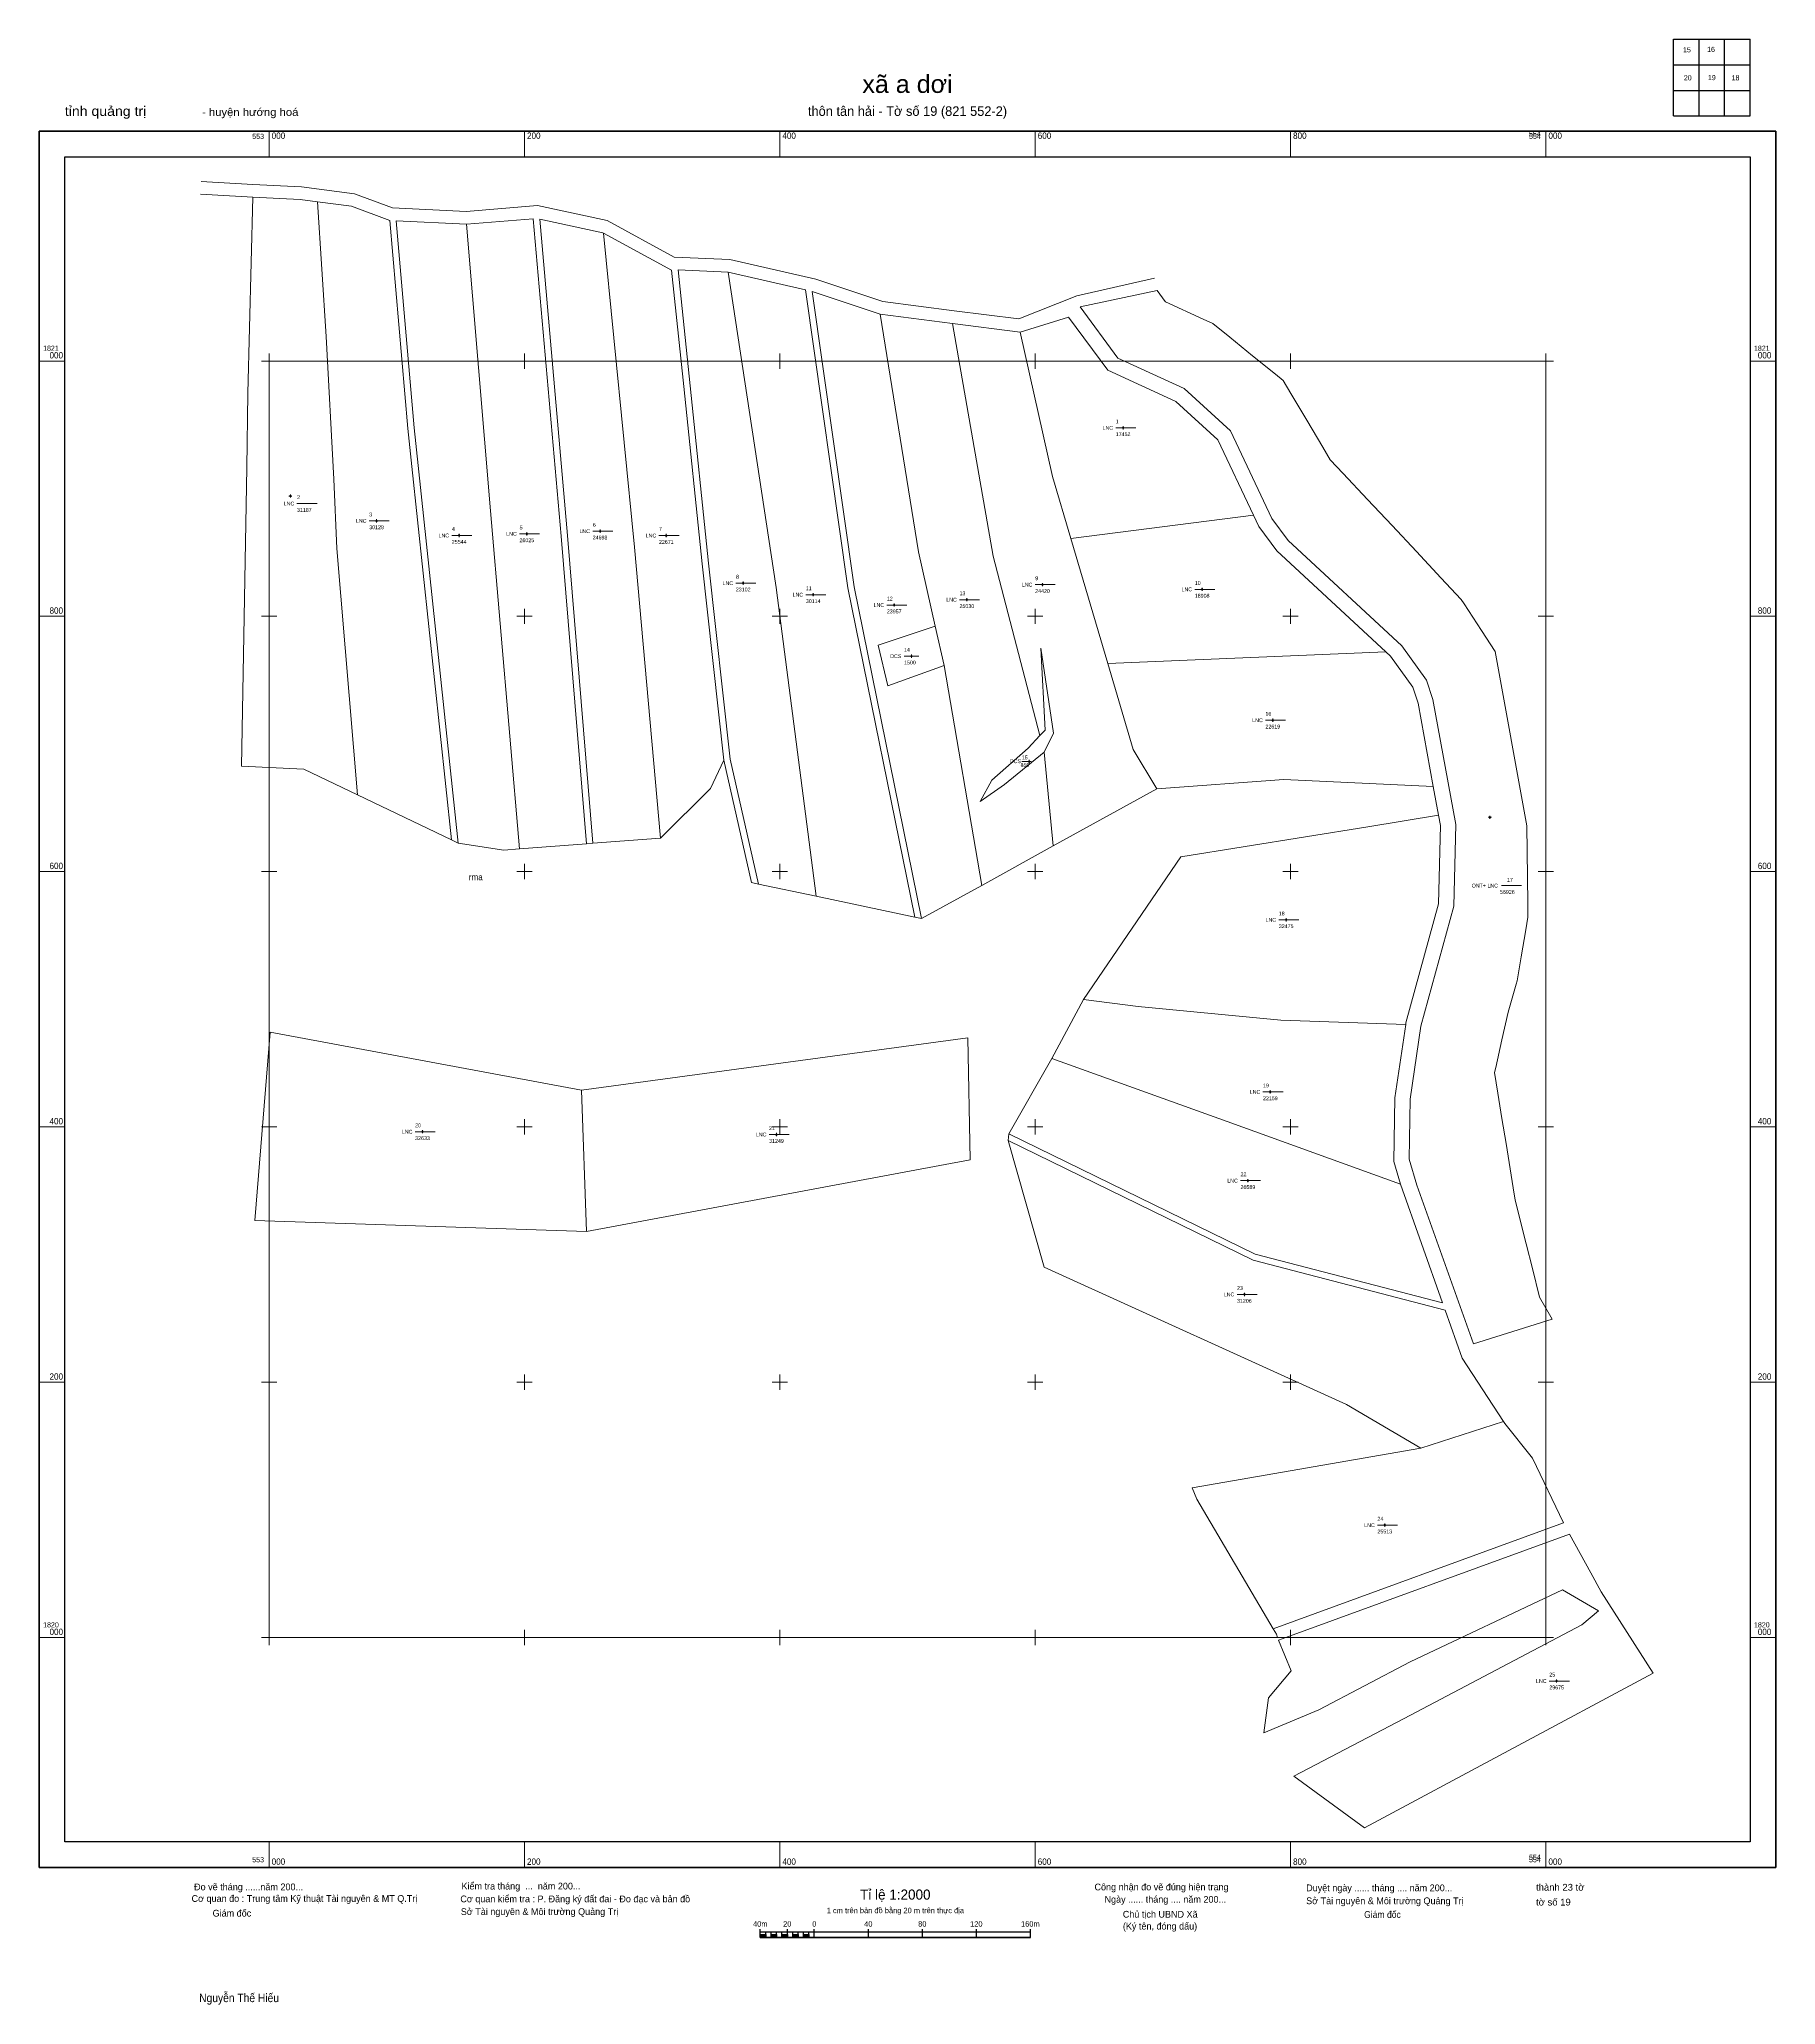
# Model space of a CAD drawing. Header units: metres. Extents: x 552820 to 554180, y 1819712 to 1821252.
import ezdxf
from ezdxf.enums import TextEntityAlignment as Align

# ---------------------------------------------------------------- set-up
doc = ezdxf.new("R2010")
doc.units = ezdxf.units.M
doc.header["$LTSCALE"] = 1.2
for name, color, linetype, lineweight in [('1', 7, 'Continuous', 13), ('10', 7, 'Continuous', 13), ('22', 7, 'Continuous', 13), ('23', 7, 'Continuous', 13), ('50', 7, 'Continuous', 13), ('51', 7, 'Continuous', 13), ('63', 7, 'Continuous', 13)]:
    doc.layers.add(name, color=color, linetype=linetype, lineweight=lineweight)

msp = doc.modelspace()

# ---------------------------------------------------------------- hatches: boundary and pattern name
at = {"layer": '51'}
for points in [[(553669.02, 1820947.66, 1), (553668.72, 1820947.66, 1)], [(553016.8, 1820894.21, 1), (553016.5, 1820894.21, 1)], [(553084.28, 1820874.75, 1), (553083.98, 1820874.75, 1)], [(553148.97, 1820863.36, 1), (553148.67, 1820863.36, 1)], [(553202, 1820864.59, 1), (553201.7, 1820864.59, 1)], [(553259.32, 1820866.69, 1), (553259.02, 1820866.69, 1)], [(553311.21, 1820863.26, 1), (553310.91, 1820863.26, 1)], [(553371.44, 1820826.02, 1), (553371.14, 1820826.02, 1)], [(553426.29, 1820816.94, 1), (553425.99, 1820816.94, 1)], [(553605.88, 1820824.81, 1), (553605.58, 1820824.81, 1)], [(553730.92, 1820821.13, 1), (553730.62, 1820821.13, 1)], [(553489.72, 1820808.85, 1), (553489.42, 1820808.85, 1)], [(553546.64, 1820813.02, 1), (553546.34, 1820813.02, 1)], [(553503.18, 1820768.81, 1), (553502.88, 1820768.81, 1)], [(553786.26, 1820718.61, 1), (553785.96, 1820718.61, 1)], [(553595.46, 1820686.23, 1), (553595.16, 1820686.23, 1)], [(553956.32, 1820642.59, 1), (553956.02, 1820642.59, 1)], [(553796.7, 1820562.27, 1), (553796.4, 1820562.27, 1)], [(553784.33, 1820427.49, 1), (553784.03, 1820427.49, 1)], [(553120.28, 1820396.27, 1), (553119.98, 1820396.27, 1)], [(553397.5, 1820394.06, 1), (553397.2, 1820394.06, 1)], [(553766.76, 1820357.94, 1), (553766.46, 1820357.94, 1)], [(553763.98, 1820268.83, 1), (553763.68, 1820268.83, 1)], [(553873.98, 1820088.11, 1), (553873.68, 1820088.11, 1)], [(554008.59, 1819965.99, 1), (554008.29, 1819965.99, 1)]]:
    msp.add_hatch(color=256, dxfattribs=at).paths.add_polyline_path(points)
at = {"layer": '63'}
for points in [[(553384.69, 1819765.16), (553384.69, 1819767.3), (553388.97, 1819767.3), (553388.97, 1819765.16)], [(553393.19, 1819765.16), (553393.19, 1819767.3), (553397.39, 1819767.3), (553397.39, 1819765.16)], [(553401.61, 1819765.16), (553401.61, 1819767.3), (553405.89, 1819767.3), (553405.89, 1819765.16)], [(553410.09, 1819765.16), (553410.09, 1819767.3), (553414.33, 1819767.3), (553414.33, 1819765.16)], [(553418.59, 1819765.16), (553418.59, 1819767.3), (553422.81, 1819767.3), (553422.81, 1819765.16)]]:
    msp.add_hatch(color=256, dxfattribs=at).paths.add_polyline_path(points)

# ---------------------------------------------------------------- linework, layer by layer
at = {"layer": '1'}
for p, q in [((552987.24, 1821138.32), (552946.73, 1821140.73)), ((552987.33, 1821128.3), (552946.14, 1821130.75))]:
    msp.add_line(p, q, dxfattribs=at)
at = {"layer": '10'}
for p, q in [((553154.4, 1821117.16), (553096.57, 1821120.09)), ((553154.4, 1821117.16), (553210.3, 1821121.74)), ((553264.82, 1821110.01), (553210.3, 1821121.74)), ((553317.22, 1821081.46), (553264.82, 1821110.01)), ((553154.56, 1821107.14), (553173.5, 1820882.52)), ((553261.95, 1821100.19), (553286.06, 1820854.27)), ((553360.84, 1821079.54), (553317.22, 1821081.46)), ((553428.08, 1821064.18), (553360.84, 1821079.54)), ((553359.48, 1821069.59), (553320.27, 1821071.32)), ((553420.19, 1821055.72), (553359.48, 1821069.59)), ((553480.71, 1821046.59), (553428.08, 1821064.18)), ((553693.54, 1821064.93), (553632.51, 1821051.07)), ((553420.19, 1821055.72), (553453.3, 1820822.39)), ((553587.31, 1821032.91), (553632.51, 1821051.07)), ((553535.26, 1821029.5), (553478.49, 1821036.79)), ((553536.53, 1821039.42), (553480.71, 1821046.59)), ((553587.31, 1821032.91), (553536.53, 1821039.42)), ((553702.16, 1821046.31), (553731.69, 1821032.83)), ((553588.19, 1821022.71), (553535.26, 1821029.5)), ((553752.49, 1821018.58), (553770.31, 1821004.08)), ((553676.63, 1820996.86), (553664.69, 1821002.35)), ((553770.31, 1821004.08), (553788.14, 1820989.58)), ((553676.63, 1820996.86), (553682.93, 1820993.97)), ((553800.21, 1820974.57), (553812.7, 1820953.57)), ((553812.7, 1820953.57), (553825.18, 1820932.59)), ((552978.42, 1820682.5), (552982.49, 1820916.4)), ((553148.15, 1820622.26), (553116.69, 1820918.02)), ((553841.19, 1820911.9), (553860.36, 1820891.49)), ((553627.99, 1820860.91), (553770.88, 1820879.33)), ((553860.36, 1820891.49), (553879.52, 1820871.08)), ((553253.49, 1820622.22), (553233.81, 1820863.3)), ((553879.52, 1820871.08), (553898.68, 1820850.67)), ((553286.06, 1820854.27), (553306.53, 1820626.34)), ((553898.68, 1820850.67), (553917.85, 1820830.26)), ((553510.99, 1820563.17), (553458.23, 1820823.23)), ((553936.05, 1820809.77), (553949.58, 1820788.87)), ((553949.58, 1820788.87), (553960.28, 1820772.33)), ((553656.87, 1820762.93), (553874.53, 1820772.3)), ((553960.28, 1820772.33), (553985.17, 1820635.95)), ((553895.79, 1820744.48), (553899.87, 1820731.88)), ((553899.87, 1820731.88), (553911.81, 1820666.58)), ((553915.89, 1820644.28), (553917.39, 1820636.07)), ((553985.17, 1820635.95), (553985.39, 1820615.75)), ((553253.49, 1820622.22), (553306.53, 1820626.34)), ((553637.92, 1820499.76), (553714.07, 1820611.51)), ((553985.39, 1820615.75), (553985.84, 1820575.34)), ((553383.19, 1820590.32), (553428.35, 1820580.73)), ((553510.99, 1820563.17), (553558.27, 1820589.26)), ((553984.32, 1820554.49), (553980.76, 1820533.19)), ((553976.84, 1820511.8), (553970.47, 1820489.85)), ((553637.92, 1820499.76), (553613.06, 1820453.74)), ((553890.42, 1820481.52), (553890.23, 1820480.26)), ((553970.47, 1820489.85), (553965.59, 1820468.25)), ((553965.59, 1820468.25), (553960.71, 1820446.65)), ((553613.06, 1820453.74), (553579.4, 1820394.64)), ((553248.57, 1820318.2), (553244.73, 1820428.85)), ((553962.4, 1820426.53), (553965.61, 1820406.75)), ((553965.61, 1820406.75), (553968.81, 1820386.97)), ((553968.81, 1820386.97), (553972.02, 1820367.19)), ((553972.02, 1820367.19), (553975.22, 1820347.42)), ((553979.71, 1820327.93), (553984.57, 1820308.52)), ((553984.57, 1820308.52), (553989.44, 1820289.11)), ((554004.85, 1820249.49), (553943.21, 1820230.04)), ((554003.8, 1820251.35), (554004.85, 1820249.49)), ((553786.34, 1820006.97), (554013.85, 1820089.88)), ((553796.41, 1820000), (554018.42, 1820080.9)), ((554018.42, 1820080.9), (554035.15, 1820050.66)), ((553790.62, 1819997.89), (553796.41, 1820000)), ((554084.06, 1819972.21), (553857.94, 1819851.09))]:
    msp.add_line(p, q, dxfattribs=at)
for points in [[(552987.33, 1821128.3), (552983.21, 1820974.89), (552982.49, 1820916.4)], [(553039.1, 1821134.62), (553025.25, 1821136.39), (552987.24, 1821138.32)], [(553037.83, 1821124.7), (553024.36, 1821126.42), (552987.33, 1821128.3)], [(553037.83, 1821124.7), (553044.62, 1821019.32), (553050.66, 1820907.36), (553052.91, 1820853.06), (553069.13, 1820660.12)], [(553037.83, 1821124.7), (553064.42, 1821121.3), (553094.57, 1821110.17), (553108.53, 1820947.18), (553111.72, 1820917.49)], [(553039.1, 1821134.62), (553066.82, 1821131.08), (553096.57, 1821120.09)], [(553154.56, 1821107.14), (553099.61, 1821109.92), (553113.51, 1820947.64), (553116.69, 1820918.02)], [(553154.56, 1821107.14), (553206.87, 1821111.42), (553228.83, 1820862.86)], [(553261.95, 1821100.19), (553261.32, 1821100.53), (553211.91, 1821111.16), (553233.81, 1820863.3)], [(553356.21, 1820687.32), (553339.26, 1820841.01), (553324.9, 1820979.99), (553315.26, 1821071.15), (553261.95, 1821100.19)], [(553383.19, 1820590.32), (553361.15, 1820688.16), (553344.23, 1820841.56), (553329.87, 1820980.52), (553320.27, 1821071.32)], [(553359.48, 1821069.59), (553397.17, 1820822.53), (553428.35, 1820580.73)], [(553478.49, 1821036.79), (553425.41, 1821054.53), (553458.23, 1820823.23)], [(553695.59, 1821055.14), (553635.17, 1821042.47), (553664.69, 1821002.35)], [(553695.59, 1821055.14), (553701.76, 1821046.49), (553702.16, 1821046.31)], [(553478.49, 1821036.79), (553508.62, 1820850.58), (553521.75, 1820792.21)], [(553588.19, 1821022.71), (553626.2, 1821034.41), (553656.85, 1820992.75), (553710.04, 1820968.32), (553743.12, 1820938.13), (553770.88, 1820879.33)], [(553731.69, 1821032.83), (553739.18, 1821029.41), (553752.49, 1821018.58)], [(553535.26, 1821029.5), (553567.01, 1820847.15), (553603.71, 1820706.58)], [(553627.99, 1820860.91), (553613.68, 1820909.44), (553588.19, 1821022.71)], [(553682.93, 1820993.97), (553716.74, 1820978.44), (553752.98, 1820945.37), (553785.48, 1820876.55), (553798.19, 1820859.39), (553887.3, 1820776.82), (553906.63, 1820749.98), (553911.51, 1820734.88), (553929.41, 1820636.99), (553927.98, 1820572.98), (553902.16, 1820478.9)], [(553788.14, 1820989.58), (553794.24, 1820984.61), (553800.21, 1820974.57)], [(553825.18, 1820932.59), (553831.08, 1820922.67), (553841.19, 1820911.9)], [(552978.42, 1820682.5), (553027.08, 1820680.26), (553069.13, 1820660.12), (553142.85, 1820624.8), (553111.72, 1820917.49)], [(553173.5, 1820882.52), (553196.17, 1820617.77), (553248.51, 1820621.84), (553228.83, 1820862.86)], [(553770.88, 1820879.33), (553775.1, 1820870.4), (553789.23, 1820851.33), (553874.53, 1820772.3)], [(553695.38, 1820664.93), (553676.69, 1820695.68), (553656.87, 1820762.93), (553627.99, 1820860.91)], [(553428.35, 1820580.73), (553505.66, 1820564.3), (553453.3, 1820822.39)], [(553917.85, 1820830.26), (553933.77, 1820813.3), (553936.05, 1820809.77)], [(553528.65, 1820761.52), (553484.56, 1820745.43), (553477.07, 1820777.3), (553521.75, 1820792.21)], [(553521.75, 1820792.21), (553528.65, 1820761.52), (553558.27, 1820589.26), (553614.19, 1820620.12)], [(553603.71, 1820706.58), (553607.72, 1820710.85), (553604.39, 1820775.01), (553614.38, 1820708.35), (553607.13, 1820693.48)], [(553874.53, 1820772.3), (553878.24, 1820768.86), (553895.79, 1820744.48)], [(553603.71, 1820706.58), (553594.41, 1820696.69), (553566.11, 1820671.69), (553556.96, 1820655.03), (553576.1, 1820668.36), (553607.13, 1820693.48)], [(553607.13, 1820693.48), (553614.19, 1820620.12), (553695.38, 1820664.93)], [(553356.21, 1820687.32), (553345.59, 1820665.16), (553306.53, 1820626.34)], [(553911.81, 1820666.58), (553794.72, 1820672.16), (553695.38, 1820664.93)], [(553915.89, 1820644.28), (553860.68, 1820635.04), (553714.07, 1820611.51)], [(553917.39, 1820636.07), (553916.02, 1820574.76), (553890.42, 1820481.52)], [(553196.17, 1820617.77), (553183.76, 1820616.81), (553148.15, 1820622.26)], [(553985.84, 1820575.34), (553985.96, 1820564.3), (553984.32, 1820554.49)], [(553980.76, 1820533.19), (553977.64, 1820514.52), (553976.84, 1820511.8)], [(553890.23, 1820480.26), (553792.4, 1820483.7), (553680.59, 1820494.48), (553637.92, 1820499.76)], [(553890.23, 1820480.26), (553881.6, 1820422.79), (553881.03, 1820373.02), (553886.15, 1820355.22)], [(553902.16, 1820478.9), (553893.6, 1820421.89), (553893.05, 1820374.66), (553898.87, 1820354.43), (553943.21, 1820230.04)], [(553244.73, 1820428.85), (553000.81, 1820474.35), (552988.71, 1820326.78), (553248.57, 1820318.2)], [(553244.73, 1820428.85), (553547.21, 1820469.94), (553549.19, 1820374.27), (553248.57, 1820318.2)], [(553613.06, 1820453.74), (553750.41, 1820404.36), (553886.15, 1820355.22)], [(553960.71, 1820446.65), (553959.8, 1820442.61), (553962.4, 1820426.53)], [(553578.94, 1820389.31), (553770.64, 1820295.75), (553921.07, 1820256.44), (553934.41, 1820219.01), (553966.72, 1820169.26)], [(553578.94, 1820389.31), (553607.05, 1820290.15), (553843.9, 1820182.64), (553902.13, 1820148.35), (553966.72, 1820169.26)], [(553579.4, 1820394.64), (553772.34, 1820300.47), (553919.04, 1820262.14), (553886.15, 1820355.22)], [(553975.22, 1820347.42), (553975.95, 1820342.91), (553979.71, 1820327.93)], [(553989.44, 1820289.11), (553995.03, 1820266.79), (554003.8, 1820251.35)], [(553966.72, 1820169.26), (553967.78, 1820167.63), (553989.6, 1820140.56), (554013.85, 1820089.88)], [(553786.34, 1820006.97), (553726.66, 1820108.55), (553723.02, 1820117.37), (553902.13, 1820148.35)], [(554035.15, 1820050.66), (554043.38, 1820035.78), (554084.06, 1819972.21)], [(553857.94, 1819851.09), (553802.49, 1819891.55), (553888.96, 1819936.72), (554028.05, 1820010.12), (554041.1, 1820020.87), (554013.02, 1820037.41), (553893.66, 1819980.95), (553822.23, 1819943.31), (553779, 1819925.43), (553782.76, 1819952.72), (553800.44, 1819973.92), (553790.62, 1819997.89)]]:
    msp.add_lwpolyline(points, dxfattribs=at)
at = {"layer": '22'}
for p, q in [((553356.21, 1820687.32), (553377.8, 1820591.47)), ((553911.81, 1820666.58), (553915.89, 1820644.28)), ((553142.85, 1820624.8), (553148.15, 1820622.26)), ((553248.51, 1820621.84), (553253.49, 1820622.22)), ((553377.8, 1820591.47), (553383.19, 1820590.32)), ((553505.66, 1820564.3), (553510.99, 1820563.17)), ((553579.4, 1820394.64), (553578.94, 1820389.31)), ((553788.91, 1820002.59), (553786.34, 1820006.97)), ((553789.85, 1820000), (553788.91, 1820002.59))]:
    msp.add_line(p, q, dxfattribs=at)
at = {"layer": '23'}
for p, q in [((553000, 1820000), (553000, 1821000)), ((553000, 1821000), (554000, 1821000)), ((554000, 1820000), (554000, 1821000)), ((553000, 1820000), (554000, 1820000))]:
    msp.add_line(p, q, dxfattribs=at)
at = {"layer": '50'}
for p, q in [((553663.12, 1820947.66), (553678.87, 1820947.66)), ((553021.79, 1820888.35), (553037.54, 1820888.35)), ((553078.38, 1820874.75), (553094.13, 1820874.75)), ((553143.07, 1820863.36), (553158.82, 1820863.36)), ((553196.1, 1820864.59), (553211.85, 1820864.59)), ((553253.42, 1820866.69), (553269.17, 1820866.69)), ((553305.31, 1820863.26), (553321.06, 1820863.26)), ((553365.54, 1820826.02), (553381.29, 1820826.02)), ((553420.39, 1820816.94), (553436.14, 1820816.94)), ((553599.98, 1820824.81), (553615.73, 1820824.81)), ((553725.02, 1820821.13), (553740.77, 1820821.13)), ((553483.82, 1820808.85), (553499.57, 1820808.85)), ((553540.74, 1820813.02), (553556.49, 1820813.02)), ((553497.28, 1820768.81), (553508.78, 1820768.81)), ((553780.36, 1820718.61), (553796.11, 1820718.61)), ((553589.56, 1820686.23), (553596.81, 1820686.23)), ((553965.15, 1820589.07), (553980.9, 1820589.07)), ((553790.8, 1820562.27), (553806.55, 1820562.27)), ((553778.43, 1820427.49), (553794.18, 1820427.49)), ((553114.38, 1820396.27), (553130.13, 1820396.27)), ((553391.6, 1820394.06), (553407.35, 1820394.06)), ((553760.86, 1820357.94), (553776.61, 1820357.94)), ((553758.08, 1820268.83), (553773.83, 1820268.83)), ((553868.08, 1820088.11), (553883.83, 1820088.11)), ((554002.69, 1819965.99), (554018.44, 1819965.99))]:
    msp.add_line(p, q, dxfattribs=at)
at = {"layer": '51'}
for p, q in [((553668.24, 1820947.66), (553667.62, 1820947.66)), ((553668.87, 1820948.91), (553668.87, 1820948.28)), ((553668.87, 1820947.04), (553668.87, 1820946.41)), ((553670.12, 1820947.66), (553669.5, 1820947.66)), ((553016.02, 1820894.21), (553015.4, 1820894.21)), ((553016.65, 1820895.46), (553016.65, 1820894.84)), ((553016.65, 1820893.58), (553016.65, 1820892.96)), ((553017.9, 1820894.21), (553017.28, 1820894.21)), ((553083.5, 1820874.75), (553082.88, 1820874.75)), ((553084.13, 1820876), (553084.13, 1820875.38)), ((553084.13, 1820874.12), (553084.13, 1820873.5)), ((553085.38, 1820874.75), (553084.76, 1820874.75)), ((553148.19, 1820863.36), (553147.57, 1820863.36)), ((553148.82, 1820864.61), (553148.82, 1820863.98)), ((553148.82, 1820862.74), (553148.82, 1820862.11)), ((553150.07, 1820863.36), (553149.44, 1820863.36)), ((553201.22, 1820864.59), (553200.6, 1820864.59)), ((553201.85, 1820865.84), (553201.85, 1820865.22)), ((553201.85, 1820863.96), (553201.85, 1820863.34)), ((553203.1, 1820864.59), (553202.48, 1820864.59)), ((553258.55, 1820866.69), (553257.92, 1820866.69)), ((553259.17, 1820867.94), (553259.17, 1820867.32)), ((553259.17, 1820866.06), (553259.17, 1820865.44)), ((553260.42, 1820866.69), (553259.8, 1820866.69)), ((553310.44, 1820863.26), (553309.81, 1820863.26)), ((553311.06, 1820864.51), (553311.06, 1820863.88)), ((553311.06, 1820862.64), (553311.06, 1820862.01)), ((553312.31, 1820863.26), (553311.69, 1820863.26)), ((553370.66, 1820826.02), (553370.04, 1820826.02)), ((553371.29, 1820827.27), (553371.29, 1820826.64)), ((553371.29, 1820825.4), (553371.29, 1820824.77)), ((553372.54, 1820826.02), (553371.92, 1820826.02)), ((553425.52, 1820816.94), (553424.89, 1820816.94)), ((553426.14, 1820818.19), (553426.14, 1820817.56)), ((553426.14, 1820816.32), (553426.14, 1820815.69)), ((553427.39, 1820816.94), (553426.76, 1820816.94)), ((553605.1, 1820824.81), (553604.48, 1820824.81)), ((553605.73, 1820826.06), (553605.73, 1820825.44)), ((553605.73, 1820824.18), (553605.73, 1820823.56)), ((553606.98, 1820824.81), (553606.36, 1820824.81)), ((553730.14, 1820821.13), (553729.52, 1820821.13)), ((553730.77, 1820822.38), (553730.77, 1820821.76)), ((553730.77, 1820820.5), (553730.77, 1820819.88)), ((553732.02, 1820821.13), (553731.4, 1820821.13)), ((553488.94, 1820808.85), (553488.32, 1820808.85)), ((553489.57, 1820810.1), (553489.57, 1820809.48)), ((553489.57, 1820808.22), (553489.57, 1820807.6)), ((553490.82, 1820808.85), (553490.19, 1820808.85)), ((553545.86, 1820813.02), (553545.24, 1820813.02)), ((553546.49, 1820814.27), (553546.49, 1820813.64)), ((553546.49, 1820812.4), (553546.49, 1820811.77)), ((553547.74, 1820813.02), (553547.12, 1820813.02)), ((553503.03, 1820770.06), (553503.03, 1820769.44)), ((553502.4, 1820768.81), (553501.78, 1820768.81)), ((553503.03, 1820768.18), (553503.03, 1820767.56)), ((553504.28, 1820768.81), (553503.66, 1820768.81)), ((553785.48, 1820718.61), (553784.86, 1820718.61)), ((553786.11, 1820719.86), (553786.11, 1820719.24)), ((553786.11, 1820717.98), (553786.11, 1820717.36)), ((553787.36, 1820718.61), (553786.74, 1820718.61)), ((553594.68, 1820686.23), (553594.06, 1820686.23)), ((553595.31, 1820687.48), (553595.31, 1820686.85)), ((553595.31, 1820685.61), (553595.31, 1820684.98)), ((553596.56, 1820686.23), (553595.93, 1820686.23)), ((553955.55, 1820642.59), (553954.92, 1820642.59)), ((553956.17, 1820643.84), (553956.17, 1820643.22)), ((553956.17, 1820641.96), (553956.17, 1820641.34)), ((553957.42, 1820642.59), (553956.8, 1820642.59)), ((553795.93, 1820562.27), (553795.3, 1820562.27)), ((553796.55, 1820563.52), (553796.55, 1820562.9)), ((553796.55, 1820561.64), (553796.55, 1820561.02)), ((553797.8, 1820562.27), (553797.18, 1820562.27)), ((553783.56, 1820427.49), (553782.93, 1820427.49)), ((553784.18, 1820428.74), (553784.18, 1820428.12)), ((553784.18, 1820426.86), (553784.18, 1820426.24)), ((553785.43, 1820427.49), (553784.81, 1820427.49)), ((553119.5, 1820396.27), (553118.88, 1820396.27)), ((553120.13, 1820397.52), (553120.13, 1820396.9)), ((553120.13, 1820395.64), (553120.13, 1820395.02)), ((553121.38, 1820396.27), (553120.76, 1820396.27)), ((553396.72, 1820394.06), (553396.1, 1820394.06)), ((553397.35, 1820395.31), (553397.35, 1820394.68)), ((553397.35, 1820393.44), (553397.35, 1820392.81)), ((553398.6, 1820394.06), (553397.98, 1820394.06)), ((553765.98, 1820357.94), (553765.36, 1820357.94)), ((553766.61, 1820359.19), (553766.61, 1820358.56)), ((553766.61, 1820357.32), (553766.61, 1820356.69)), ((553767.86, 1820357.94), (553767.24, 1820357.94)), ((553763.2, 1820268.83), (553762.58, 1820268.83)), ((553763.83, 1820270.08), (553763.83, 1820269.46)), ((553763.83, 1820268.2), (553763.83, 1820267.58)), ((553765.08, 1820268.83), (553764.45, 1820268.83)), ((553873.2, 1820088.11), (553872.58, 1820088.11)), ((553873.83, 1820089.36), (553873.83, 1820088.74)), ((553873.83, 1820087.48), (553873.83, 1820086.86)), ((553875.08, 1820088.11), (553874.45, 1820088.11)), ((554007.81, 1819965.99), (554007.19, 1819965.99)), ((554008.44, 1819967.24), (554008.44, 1819966.62)), ((554008.44, 1819965.36), (554008.44, 1819964.74)), ((554009.69, 1819965.99), (554009.06, 1819965.99))]:
    msp.add_line(p, q, dxfattribs=at)
for points in [[(553668.87, 1820948.28), (553668.24, 1820947.66), (553668.87, 1820947.04), (553669.5, 1820947.66)], [(553016.65, 1820894.84), (553016.02, 1820894.21), (553016.65, 1820893.58), (553017.28, 1820894.21)], [(553084.13, 1820875.38), (553083.5, 1820874.75), (553084.13, 1820874.12), (553084.76, 1820874.75)], [(553148.82, 1820863.98), (553148.19, 1820863.36), (553148.82, 1820862.74), (553149.44, 1820863.36)], [(553201.85, 1820865.22), (553201.22, 1820864.59), (553201.85, 1820863.96), (553202.48, 1820864.59)], [(553259.17, 1820867.32), (553258.55, 1820866.69), (553259.17, 1820866.06), (553259.8, 1820866.69)], [(553311.06, 1820863.88), (553310.44, 1820863.26), (553311.06, 1820862.64), (553311.69, 1820863.26)], [(553371.29, 1820826.64), (553370.66, 1820826.02), (553371.29, 1820825.4), (553371.92, 1820826.02)], [(553426.14, 1820817.56), (553425.52, 1820816.94), (553426.14, 1820816.32), (553426.76, 1820816.94)], [(553605.73, 1820825.44), (553605.1, 1820824.81), (553605.73, 1820824.18), (553606.36, 1820824.81)], [(553730.77, 1820821.76), (553730.14, 1820821.13), (553730.77, 1820820.5), (553731.4, 1820821.13)], [(553489.57, 1820809.48), (553488.94, 1820808.85), (553489.57, 1820808.22), (553490.19, 1820808.85)], [(553546.49, 1820813.64), (553545.86, 1820813.02), (553546.49, 1820812.4), (553547.12, 1820813.02)], [(553503.03, 1820769.44), (553502.4, 1820768.81), (553503.03, 1820768.18), (553503.66, 1820768.81)], [(553786.11, 1820719.24), (553785.48, 1820718.61), (553786.11, 1820717.98), (553786.74, 1820718.61)], [(553595.31, 1820686.85), (553594.68, 1820686.23), (553595.31, 1820685.61), (553595.93, 1820686.23)], [(553956.17, 1820643.22), (553955.55, 1820642.59), (553956.17, 1820641.96), (553956.8, 1820642.59)], [(553796.55, 1820562.9), (553795.93, 1820562.27), (553796.55, 1820561.64), (553797.18, 1820562.27)], [(553784.18, 1820428.12), (553783.56, 1820427.49), (553784.18, 1820426.86), (553784.81, 1820427.49)], [(553120.13, 1820396.9), (553119.5, 1820396.27), (553120.13, 1820395.64), (553120.76, 1820396.27)], [(553397.35, 1820394.68), (553396.72, 1820394.06), (553397.35, 1820393.44), (553397.98, 1820394.06)], [(553766.61, 1820358.56), (553765.98, 1820357.94), (553766.61, 1820357.32), (553767.24, 1820357.94)], [(553763.83, 1820269.46), (553763.2, 1820268.83), (553763.83, 1820268.2), (553764.45, 1820268.83)], [(553873.83, 1820088.74), (553873.2, 1820088.11), (553873.83, 1820087.48), (553874.45, 1820088.11)], [(554008.44, 1819966.62), (554007.81, 1819965.99), (554008.44, 1819965.36), (554009.06, 1819965.99)]]:
    msp.add_lwpolyline(points, close=True, dxfattribs=at)
for centre in [(553668.87, 1820947.66), (553016.65, 1820894.21), (553084.13, 1820874.75), (553148.82, 1820863.36), (553201.85, 1820864.59), (553259.17, 1820866.69), (553311.06, 1820863.26), (553371.29, 1820826.02), (553426.14, 1820816.94), (553605.73, 1820824.81), (553730.77, 1820821.13), (553489.57, 1820808.85), (553546.49, 1820813.02), (553503.03, 1820768.81), (553786.11, 1820718.61), (553595.31, 1820686.23), (553956.17, 1820642.59), (553796.55, 1820562.27), (553784.18, 1820427.49), (553120.13, 1820396.27), (553397.35, 1820394.06), (553766.61, 1820357.94), (553763.83, 1820268.83), (553873.83, 1820088.11), (554008.44, 1819965.99)]:
    msp.add_circle(centre, 0.15, dxfattribs=at)
at = {"layer": '63', "lineweight": 25}
for p, q in [((554100, 1821252), (554160, 1821252)), ((554100, 1821192), (554100, 1821252)), ((554120, 1821192), (554120, 1821252)), ((554140, 1821192), (554140, 1821252)), ((554100, 1821232), (554160, 1821232)), ((554100, 1821212), (554160, 1821212)), ((553384.69, 1819765.16), (553384.69, 1819771.5)), ((553384.69, 1819769.4), (553596.27, 1819769.4)), ((553384.69, 1819765.16), (553384.69, 1819769.4)), ((553388.97, 1819765.16), (553388.97, 1819769.4)), ((553393.19, 1819765.16), (553393.19, 1819769.4)), ((553397.39, 1819765.16), (553397.39, 1819769.4)), ((553401.61, 1819765.16), (553401.61, 1819769.4)), ((553405.89, 1819765.16), (553405.89, 1819771.5)), ((553405.89, 1819765.16), (553405.89, 1819769.4)), ((553410.09, 1819765.16), (553410.09, 1819769.4)), ((553414.33, 1819765.16), (553414.33, 1819769.4)), ((553418.59, 1819765.16), (553418.59, 1819769.4)), ((553422.81, 1819765.16), (553422.81, 1819769.4)), ((553426.97, 1819765.16), (553426.97, 1819771.5)), ((553469.35, 1819765.16), (553469.35, 1819771.5)), ((553511.63, 1819765.16), (553511.63, 1819771.5)), ((553553.95, 1819765.16), (553553.95, 1819771.5)), ((553596.27, 1819765.16), (553596.27, 1819771.5))]:
    msp.add_line(p, q, dxfattribs=at)
at = {"layer": '63'}
for p, q in [((553000, 1821160), (553000, 1821180)), ((553200, 1821160), (553200, 1821180)), ((553400, 1821160), (553400, 1821180)), ((553600, 1821160), (553600, 1821180)), ((553800, 1821160), (553800, 1821180)), ((554000, 1821160), (554000, 1821180)), ((553000, 1820994), (553000, 1821006)), ((553200, 1820994), (553200, 1821006)), ((553400, 1820994), (553400, 1821006)), ((553600, 1820994), (553600, 1821006)), ((553800, 1820994), (553800, 1821006)), ((554000, 1820994), (554000, 1821006)), ((552820, 1821000), (552840, 1821000)), ((552994, 1821000), (553006, 1821000)), ((553194, 1821000), (553206, 1821000)), ((553394, 1821000), (553406, 1821000)), ((553594, 1821000), (553606, 1821000)), ((553794, 1821000), (553806, 1821000)), ((553994, 1821000), (554006, 1821000)), ((554160, 1821000), (554180, 1821000)), ((553000, 1820794), (553000, 1820806)), ((553200, 1820794), (553200, 1820806)), ((553400, 1820794), (553400, 1820806)), ((553600, 1820794), (553600, 1820806)), ((553800, 1820794), (553800, 1820806)), ((554000, 1820794), (554000, 1820806)), ((552820, 1820800), (552840, 1820800)), ((552994, 1820800), (553006, 1820800)), ((553194, 1820800), (553206, 1820800)), ((553394, 1820800), (553406, 1820800)), ((553594, 1820800), (553606, 1820800)), ((553794, 1820800), (553806, 1820800)), ((553994, 1820800), (554006, 1820800)), ((554160, 1820800), (554180, 1820800)), ((553000, 1820594), (553000, 1820606)), ((553200, 1820594), (553200, 1820606)), ((553400, 1820594), (553400, 1820606)), ((553600, 1820594), (553600, 1820606)), ((553800, 1820594), (553800, 1820606)), ((554000, 1820594), (554000, 1820606)), ((552820, 1820600), (552840, 1820600)), ((552994, 1820600), (553006, 1820600)), ((553194, 1820600), (553206, 1820600)), ((553394, 1820600), (553406, 1820600)), ((553594, 1820600), (553606, 1820600)), ((553794, 1820600), (553806, 1820600)), ((553994, 1820600), (554006, 1820600)), ((554160, 1820600), (554180, 1820600)), ((553000, 1820394), (553000, 1820406)), ((553200, 1820394), (553200, 1820406)), ((553400, 1820394), (553400, 1820406)), ((553600, 1820394), (553600, 1820406)), ((553800, 1820394), (553800, 1820406)), ((554000, 1820394), (554000, 1820406)), ((552820, 1820400), (552840, 1820400)), ((552994, 1820400), (553006, 1820400)), ((553194, 1820400), (553206, 1820400)), ((553394, 1820400), (553406, 1820400)), ((553594, 1820400), (553606, 1820400)), ((553794, 1820400), (553806, 1820400)), ((553994, 1820400), (554006, 1820400)), ((554160, 1820400), (554180, 1820400)), ((553000, 1820194), (553000, 1820206)), ((553200, 1820194), (553200, 1820206)), ((553400, 1820194), (553400, 1820206)), ((553600, 1820194), (553600, 1820206)), ((553800, 1820194), (553800, 1820206)), ((554000, 1820194), (554000, 1820206)), ((552820, 1820200), (552840, 1820200)), ((552994, 1820200), (553006, 1820200)), ((553194, 1820200), (553206, 1820200)), ((553394, 1820200), (553406, 1820200)), ((553594, 1820200), (553606, 1820200)), ((553794, 1820200), (553806, 1820200)), ((553994, 1820200), (554006, 1820200)), ((554160, 1820200), (554180, 1820200)), ((553000, 1819994), (553000, 1820006)), ((553200, 1819994), (553200, 1820006)), ((553400, 1819994), (553400, 1820006)), ((553600, 1819994), (553600, 1820006)), ((553800, 1819994), (553800, 1820006)), ((554000, 1819994), (554000, 1820006)), ((552820, 1820000), (552840, 1820000)), ((552994, 1820000), (553006, 1820000)), ((553194, 1820000), (553206, 1820000)), ((553394, 1820000), (553406, 1820000)), ((553594, 1820000), (553606, 1820000)), ((553794, 1820000), (553806, 1820000)), ((553994, 1820000), (554006, 1820000)), ((554160, 1820000), (554180, 1820000)), ((553000, 1819820), (553000, 1819840)), ((553200, 1819820), (553200, 1819840)), ((553400, 1819820), (553400, 1819840)), ((553600, 1819820), (553600, 1819840)), ((553800, 1819820), (553800, 1819840)), ((554000, 1819820), (554000, 1819840))]:
    msp.add_line(p, q, dxfattribs=at)
at = {"layer": '63', "lineweight": 40}
msp.add_line((553384.69, 1819765.16), (553596.27, 1819765.16), dxfattribs=at)
at = {"layer": '63', "lineweight": 25}
msp.add_lwpolyline([(554100, 1821192), (554160, 1821192), (554160, 1821252)], dxfattribs=at)
at = {"layer": '63', "lineweight": 40}
msp.add_lwpolyline([(552820, 1819820), (552820, 1821180), (554180, 1821180), (554180, 1819820)], close=True, dxfattribs=at)
at = {"layer": '63', "lineweight": 25}
for points in [[(552840, 1819840), (552840, 1821160), (554160, 1821160), (554160, 1819840)], [(553384.69, 1819765.16), (553384.69, 1819767.3), (553388.97, 1819767.3), (553388.97, 1819765.16)], [(553393.19, 1819765.16), (553393.19, 1819767.3), (553397.39, 1819767.3), (553397.39, 1819765.16)], [(553401.61, 1819765.16), (553401.61, 1819767.3), (553405.89, 1819767.3), (553405.89, 1819765.16)], [(553410.09, 1819765.16), (553410.09, 1819767.3), (553414.33, 1819767.3), (553414.33, 1819765.16)], [(553418.59, 1819765.16), (553418.59, 1819767.3), (553422.81, 1819767.3), (553422.81, 1819765.16)]]:
    msp.add_lwpolyline(points, close=True, dxfattribs=at)

# ---------------------------------------------------------------- texts
at = {"layer": '22', "width": 0.95}
msp.add_text('rma', height=5, dxfattribs=at).set_placement((553161.86, 1820593.26), align=Align.CENTER)
at = {"layer": '50'}
for s, p in [('LNC', (553661.02, 1820946.16)), ('LNC', (553019.69, 1820886.85)), ('LNC', (553076.28, 1820873.25)), ('LNC', (553140.97, 1820861.86)), ('LNC', (553194, 1820863.09)), ('LNC', (553251.32, 1820865.19)), ('LNC', (553303.21, 1820861.76)), ('LNC', (553363.44, 1820824.52)), ('LNC', (553418.29, 1820815.44)), ('LNC', (553597.88, 1820823.31)), ('LNC', (553722.92, 1820819.63)), ('LNC', (553481.72, 1820807.35)), ('LNC', (553538.64, 1820811.52)), ('DCS', (553495.18, 1820767.31)), ('LNC', (553778.26, 1820717.11)), ('DCS', (553588.95, 1820684.98)), ('ONT+ LNC', (553962.5, 1820587.57)), ('LNC', (553788.7, 1820560.77)), ('LNC', (553776.33, 1820425.99)), ('LNC', (553112.28, 1820394.77)), ('LNC', (553389.5, 1820392.56)), ('LNC', (553758.76, 1820356.44)), ('LNC', (553755.98, 1820267.33)), ('LNC', (553865.98, 1820086.61)), ('LNC', (554000.59, 1819964.49))]:
    msp.add_text(s, height=3, dxfattribs=at).set_placement(p, align=Align.RIGHT)
for s, width, p in [('1', 0.8, (553663.12, 1820951.16)), ('2', 1.05, (553021.79, 1820891.85)), ('3', 1.05, (553078.38, 1820878.25)), ('4', 1.1, (553143.07, 1820866.86)), ('5', 1.1, (553196.1, 1820868.09)), ('6', 1.1, (553253.42, 1820870.19)), ('22671', 0.95, (553305.31, 1820856.76)), ('8', 1.1, (553365.54, 1820829.52)), ('11', 0.85, (553420.39, 1820820.44)), ('9', 1.1, (553599.98, 1820828.31)), ('21', 0.85, (553391.6, 1820397.56))]:
    msp.add_text(s, height=3, dxfattribs=dict(at, width=width)).set_placement(p)
for s, p in [('17452', (553663.12, 1820941.16)), ('31187', (553021.79, 1820881.85)), ('30128', (553078.38, 1820868.25)), ('24698', (553253.42, 1820860.19)), ('7', (553305.31, 1820866.76)), ('25544', (553143.07, 1820856.86)), ('26025', (553196.1, 1820858.09)), ('23102', (553365.54, 1820819.52)), ('13', (553540.74, 1820816.52)), ('24420', (553599.98, 1820818.31)), ('10', (553725.02, 1820824.63)), ('18908', (553725.02, 1820814.63)), ('30114', (553420.39, 1820810.44)), ('23957', (553483.82, 1820802.35)), ('12', (553483.82, 1820812.35)), ('25030', (553540.74, 1820806.52)), ('14', (553497.28, 1820772.31)), ('1500', (553497.28, 1820762.31)), ('16', (553780.36, 1820722.11)), ('22619', (553780.36, 1820712.11)), ('859', (553588.56, 1820681.97)), ('15', (553589.56, 1820687.99)), ('56926', (553964.06, 1820582.57)), ('17', (553969.51, 1820592.02)), ('32475', (553790.8, 1820555.77)), ('18', (553790.8, 1820565.77)), ('19', (553778.43, 1820430.99)), ('22159', (553778.43, 1820420.99)), ('20', (553114.38, 1820399.77)), ('32633', (553114.38, 1820389.77)), ('31249', (553391.6, 1820387.56)), ('22', (553760.86, 1820361.44)), ('26589', (553760.86, 1820351.44)), ('31206', (553758.08, 1820262.33)), ('23', (553758.08, 1820272.33)), ('24', (553868.08, 1820091.61)), ('25513', (553868.08, 1820081.61)), ('25', (554002.69, 1819969.49)), ('29675', (554002.69, 1819959.49))]:
    msp.add_text(s, height=3, dxfattribs=at).set_placement(p)
at = {"layer": '63'}
for s, height, width, p in [('15', 4, 0.95, (554110.49, 1821241.8)), ('16', 4, 0.9, (554129.36, 1821242.12)), ('xã a dơi', 14, 1.05, (553500, 1821210)), ('20', 4, 0.95, (554111.13, 1821219.84)), ('19', 4, 0.95, (554130, 1821220)), ('18', 4, 0.95, (554148.55, 1821219.84)), ('40m', 4.232, 0.95, (553384.69, 1819773.6)), ('20', 4.232, 0.95, (553405.83, 1819773.6)), ('0', 4.23, 0.9, (553427.01, 1819773.6)), ('40', 4.232, 0.95, (553469.33, 1819773.6)), ('80', 4.232, 0.95, (553511.61, 1819773.6)), ('120', 4.232, 0.95, (553553.9, 1819773.6)), ('160m', 4.232, 0.95, (553596.22, 1819773.6))]:
    msp.add_text(s, height=height, dxfattribs=dict(at, width=width)).set_placement(p, align=Align.CENTER)
for s, height, width, p in [('tỉnh quảng trị', 7.5, 1.1, (552840, 1821192)), (' - huyện hướng hoá', 6, 1.1, (552945, 1821192)), ('000', 5, 0.95, (553002, 1821174)), ('200', 5, 0.95, (553202, 1821174)), ('400', 5, 0.95, (553402, 1821174)), ('600', 5, 0.95, (553602, 1821174)), ('800', 5, 0.95, (553802, 1821174)), ('000', 5, 0.95, (554002, 1821174)), ('1821', 4, 0.9, (552823, 1821008)), ('1821', 4, 0.9, (552823, 1821008)), ('000', 5, 0.95, (552828, 1821002)), ('1821', 4, 0.9, (554163, 1821008)), ('1821', 4, 0.9, (554163, 1821008)), ('000', 5, 0.95, (554166, 1821002)), ('800', 5, 0.95, (552828, 1820802)), ('800', 5, 0.95, (554166, 1820802)), ('600', 5, 0.95, (552828, 1820602)), ('600', 5, 0.95, (554166, 1820602)), ('400', 5, 0.95, (552828, 1820402)), ('400', 5, 0.95, (554166, 1820402)), ('200', 5, 0.95, (552828, 1820202)), ('200', 5, 0.95, (554166, 1820202)), ('1820', 4, 0.95, (552823, 1820008)), ('000', 5, 0.95, (552828, 1820002)), ('1820', 4, 0.95, (554163, 1820008)), ('000', 5, 0.95, (554166, 1820002)), ('000', 5, 0.95, (553002, 1819822)), ('200', 5, 0.95, (553202, 1819822)), ('400', 5, 0.95, (553402, 1819822)), ('600', 5, 0.95, (553602, 1819822)), ('800', 5, 0.95, (553802, 1819822)), ('000', 5, 0.95, (554002, 1819822)), ('thành 23 tờ', 5.29, 1.05, (553992.3, 1819801.78)), ('Giám đốc ', 5.29, 0.95, (553857.64, 1819780.44)), ('tờ số 19', 5.29, 1.05, (553992.3, 1819790.14)), ('Nguyễn Thế Hiếu', 6.68, 0.9, (552945.19, 1819714.46))]:
    msp.add_text(s, height=height, dxfattribs=dict(at, width=width)).set_placement(p)
for s, height, p in [('thôn tân hải - Tờ số 19 (821 552-2)', 7.5, (553500.01, 1821192)), ('Tỉ lệ 1:2000', 7.902, (553490.45, 1819794.76)), ('1 cm trên bản đồ bằng 20 m trên thực địa', 4.232, (553490.5, 1819784.14))]:
    msp.add_text(s, height=height, dxfattribs=at).set_placement(p, align=Align.CENTER)
at = {"layer": '63', "width": 0.95}
for s, p in [('553', (552996, 1821174)), ('554', (553996, 1821176)), ('554', (553996, 1821174)), ('553', (552996, 1819824)), ('554', (553996, 1819826)), ('554', (553996, 1819824))]:
    msp.add_text(s, height=4, dxfattribs=at).set_placement(p, align=Align.RIGHT)
at = {"layer": '63'}
for s, height, p in [('Đo vẽ tháng ......năm 200...', 5.29, (552941.23, 1819802.08)), ('Kiểm tra tháng  ...  năm 200...', 5.29, (553150.66, 1819802.68)), ('Công nhận đo vẽ đúng hiện trạng', 5.29, (553646.47, 1819802.02)), ('Duyệt ngày ...... tháng .... năm 200...', 5.29, (553812.27, 1819801.32)), ('Cơ quan đo : Trung tâm Kỹ thuật Tài nguyên & MT Q.Trị', 5.29, (552939.25, 1819793)), ('Giám đốc', 5.29, (552955.71, 1819781.48)), ('Cơ quan kiểm tra : P. Đăng ký đất đai - Đo đạc và bản đồ', 5.29, (553149.76, 1819792.66)), ('Sở Tài nguyên & Môi trường Quảng Trị', 5.29, (553150.12, 1819782.7)), ('Ngày ...... tháng .... năm 200...', 5.29, (553654.33, 1819792.32)), ('Chủ tịch UBND Xã', 5.29, (553668.64, 1819780.64)), ('Sở Tài nguyên & Môi trường Quảng Trị', 5.29, (553812.24, 1819791.18)), ('(Ký tên, đóng dấu) ', 5.287, (553668.7, 1819771.32))]:
    msp.add_text(s, height=height, dxfattribs=at).set_placement(p)

doc.saveas('drawing.dxf')
